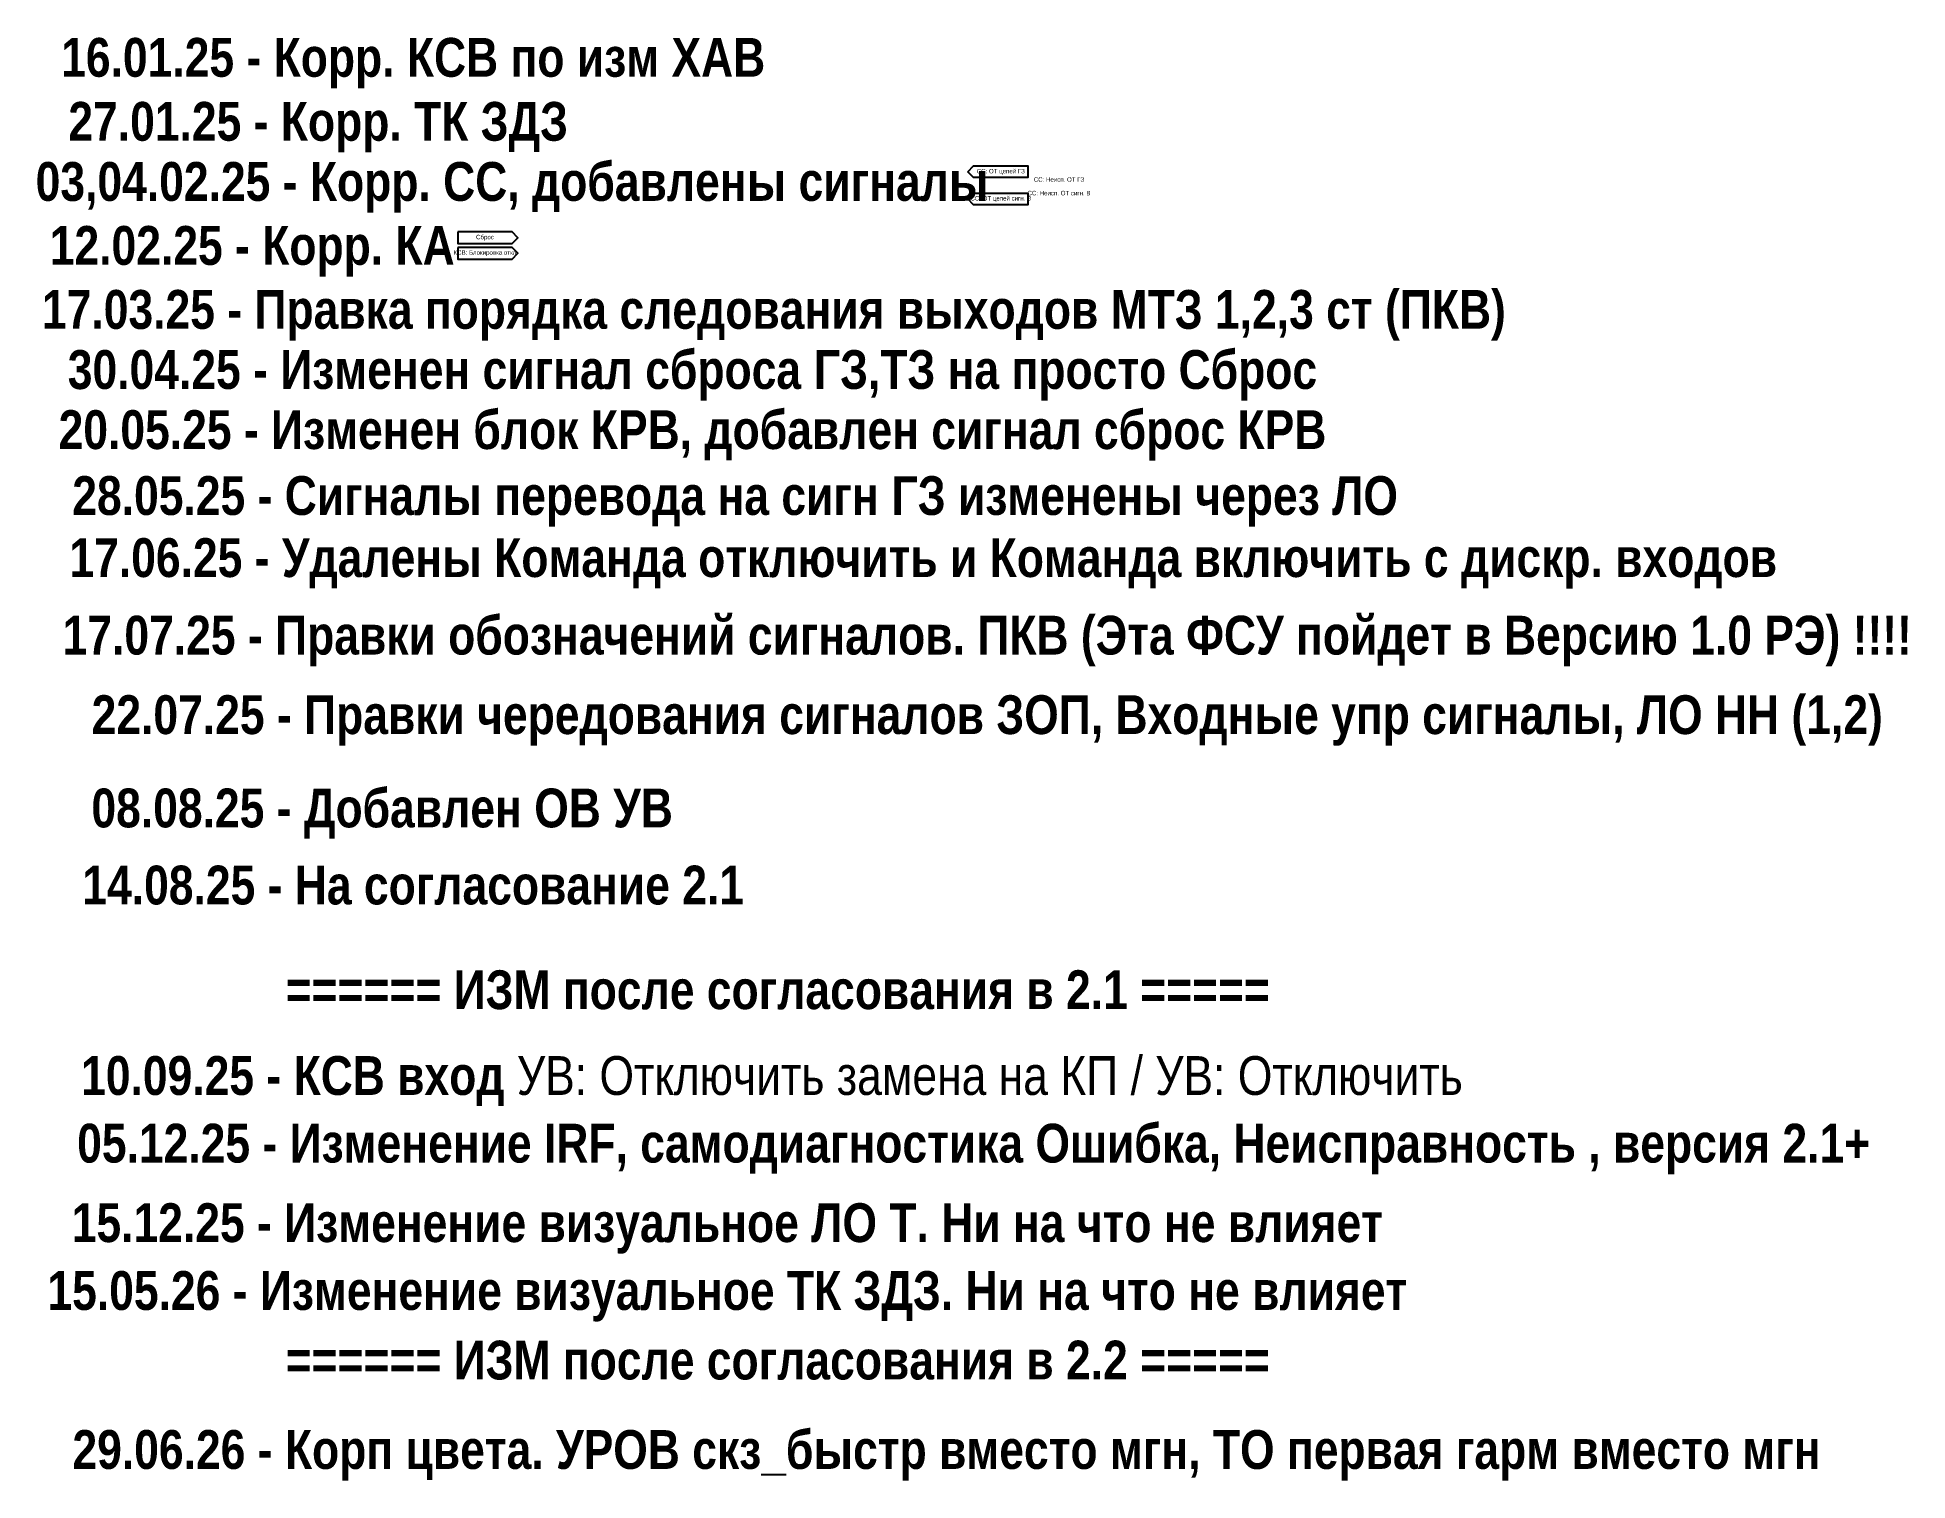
# Model space of a CAD drawing. Header units: millimetres. Extents: x -2016 to 1983, y 0 to 841.
# Drawn here: x 1018 to 1983, y 76 to 820 of the extents above; entities that cross this region are included whole.
import ezdxf

# ---------------------------------------------------------------- set-up
doc = ezdxf.new("R2010")
doc.units = ezdxf.units.MM
doc.layers.add('TEXT', color=7, linetype='Continuous', lineweight=25)
doc.styles.add('2.5_Gost_RD', font='ARIALN.TTF', dxfattribs={"height": 2.5})

msp = doc.modelspace()

# ---------------------------------------------------------------- texts
at = {"ltscale": 100, "attachment_point": 5, "style": '2.5_Gost_RD'}
for s, insert, char_height, width in [('{\\fArial Narrow|b1|i0|c204|p34;16.01.25 - Корр. КСВ по изм ХАВ}', (1212, 807), 20, 1350), ('{\\fArial Narrow|b1|i0|c204|p34;27.01.25 - Корр. ТК ЗДЗ }', (1163, 774), 20, 1350), ('{\\fArial Narrow|b1|i0|c204|p34;03,04.02.25 - Корр. СС, добавлены сигналы}', (1263, 743), 20, 1350), ('СС: Неисп. ОТ ГЗ', (1545, 747), 2.3, 28), ('СС: Неисп. ОТ сигн. В', (1545, 740), 2.3, 27.7859), ('{\\fArial Narrow|b1|i0|c204|p34;12.02.25 - Корр. КА}', (1129, 710), 20, 1350), ('{\\fArial Narrow|b1|i0|c204|p34;17.03.25 - Правка порядка следования выходов МТЗ 1,2,3 ст (ПКВ)}', (1398, 677), 20, 1350), ('{\\fArial Narrow|b1|i0|c204|p34;30.04.25 - Изменен сигнал сброса ГЗ,ТЗ на просто Сброс}', (1356, 646), 20, 1350), ('{\\fArial Narrow|b1|i0|c204|p34;20.05.25 - Изменен блок КРВ, добавлен сигнал сброс КРВ}', (1356, 615), 20, 1350), ('{\\fArial Narrow|b1|i0|c204|p34;28.05.25 - Сигналы перевода на сигн ГЗ изменены через ЛО}', (1378, 581), 20, 1350), ('{\\fArial Narrow|b1|i0|c204|p34;17.06.25 - Удалены Команда отключить и Команда включить с дискр. входов}', (1475, 549), 20, 1350), ('{\\fArial Narrow|b1|i0|c204|p34;17.07.25 - Правки обозначений сигналов. ПКВ (Эта ФСУ пойдет в Версию 1.0 РЭ) !!!!}', (1508, 509), 20, 1350), ('{\\fArial Narrow|b1|i0|c204|p34;22.07.25 - Правки чередования сигналов ЗОП, Входные упр сигналы, ЛО НН (1,2)}', (1508, 468), 20, 1350), ('{\\fArial Narrow|b1|i0|c204|p34;08.08.25 - Добавлен ОВ УВ}', (1196, 420), 20, 1350), ('{\\fArial Narrow|b1|i0|c204|p34;14.08.25 - На согласование 2.1}', (1212, 383), 20, 1350), ('{\\fArial Narrow|b1|i0|c204|p34;====== ИЗМ после согласования в 2.1 =====}', (1400, 329), 20, 709), ('{\\fArial Narrow|b1|i0|c204|p34;10.09.25 - КСВ вход }УВ: Отключить замена на КП / УВ: Отключить', (1397, 282), 20, 1350), ('{\\fArial Narrow|b1|i0|c204|p34;05.12.25 - Изменение IRF, самодиагностика Ошибка, Неисправность , версия 2.1+}', (1501, 247), 20, 1350), ('{\\fArial Narrow|b1|i0|c204|p34;15.12.25 - Изменение визуальное ЛО Т. Ни на что не влияет}', (1374, 206), 20, 1350), ('{\\fArial Narrow|b1|i0|c204|p34;15.05.26 - Изменение визуальное ТК ЗДЗ. Ни на что не влияет}', (1374, 171), 20, 1350), ('{\\fArial Narrow|b1|i0|c204|p34;====== ИЗМ после согласования в 2.2 =====}', (1400, 138), 20, 709), ('{\\fArial Narrow|b1|i0|c204|p34;29.06.26 - Корп цвета. УРОВ скз_быстр вместо мгн, ТО первая гарм вместо мгн}', (1487, 89), 20, 1350)]:
    msp.add_mtext(s, dxfattribs=dict(at, insert=insert, char_height=char_height, width=width))
at = {"color": 6, "ltscale": 100, "char_height": 2.3, "attachment_point": 5, "style": '2.5_Gost_RD'}
for s, insert, width in [('СС: ОТ цепей ГЗ', (1515, 751), 28), ('СС: ОТ цепей сигн. В', (1515, 737), 27.7859)]:
    msp.add_mtext(s, dxfattribs=dict(at, insert=insert, width=width))
at = {"layer": 'TEXT', "ltscale": 100, "char_height": 2.3, "width": 28, "attachment_point": 5, "style": '2.5_Gost_RD'}
for s, insert in [('Сброс', (1249, 717)), ('КСВ: Блокировка откл', (1249, 709))]:
    msp.add_mtext(s, dxfattribs=dict(at, insert=insert))

# ---------------------------------------------------------------- linework, layer by layer
at = {"color": 6, "ltscale": 100}
for points in [[(1498, 751), (1501, 754), (1529, 754), (1529, 748), (1501, 748), (1498, 751)], [(1498, 737), (1501, 740), (1529, 740), (1529, 734), (1501, 734), (1498, 737)]]:
    msp.add_lwpolyline(points, dxfattribs=at)
at = {"ltscale": 100}
for points in [[(1235, 720), (1235, 714), (1263, 714), (1266, 717), (1263, 720)], [(1235, 712), (1235, 706), (1263, 706), (1266, 709), (1263, 712)]]:
    msp.add_lwpolyline(points, close=True, dxfattribs=at)

msp.set_redraw_order([(e.dxf.handle, doc.entitydb.next_handle()) for e in msp.query("TEXT MTEXT ATTDEF DIMENSION ARC_DIMENSION")])  # texts and dimensions are drawn at this point

doc.saveas('drawing.dxf')
